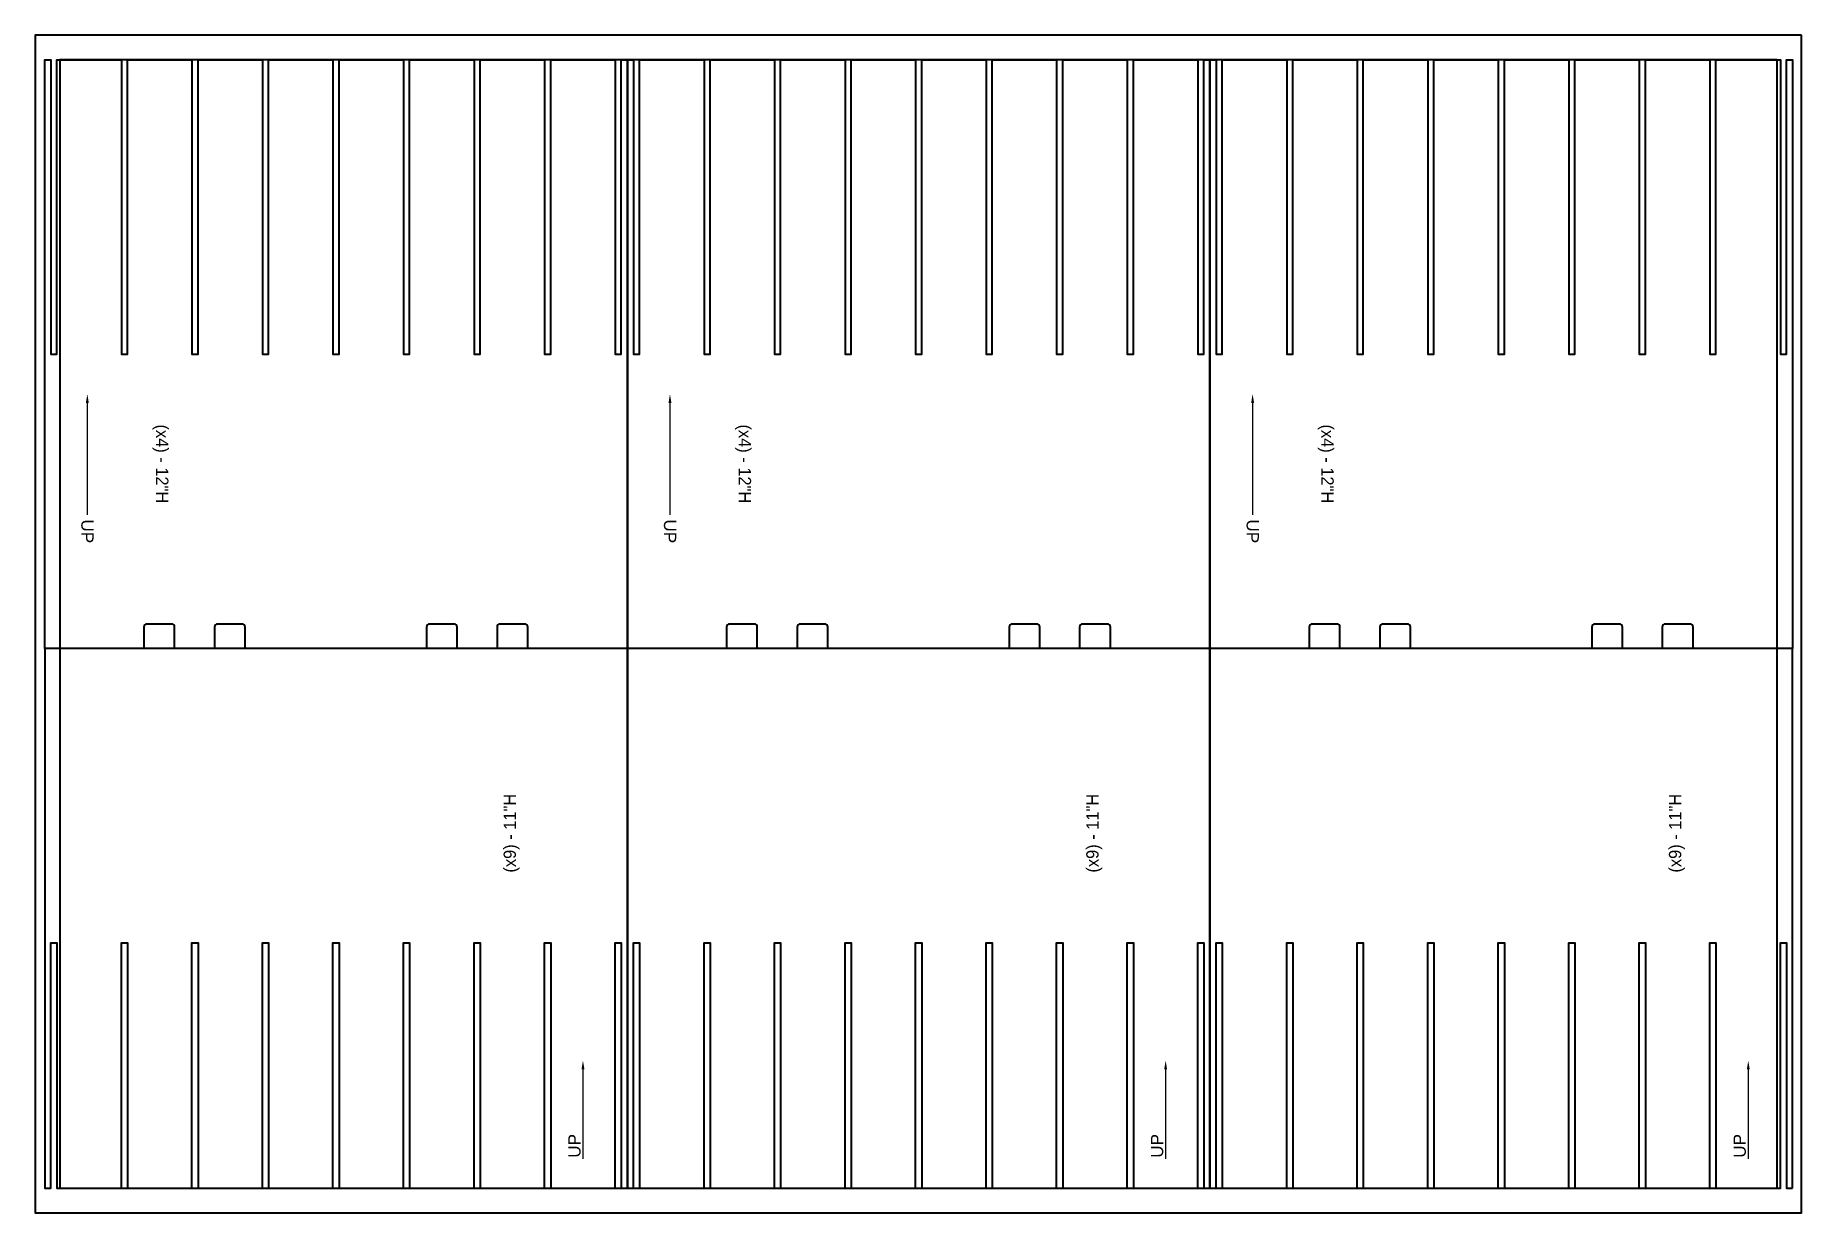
# Model space of a CAD drawing. Header units: millimetres. Extents: x -4815 to 20749, y -4662 to 5111.
# Drawn here: x 3340.92 to 3376.92, y 797.04 to 821.04 of the extents above; entities that cross this region are included whole.
import ezdxf
from ezdxf import colors
from ezdxf.entities.mleader import LeaderData, LeaderLine
from ezdxf.math import Vec2, Vec3

# ---------------------------------------------------------------- set-up
doc = ezdxf.new("R2010")
doc.units = ezdxf.units.MM
doc.header["$LTSCALE"] = 10
doc.header["$MEASUREMENT"] = 0
doc.layers.add('A-ANNO-LEGN', color=4, linetype='Continuous')
doc.layers.add('A-TTBL-___3', color=3, linetype='Continuous')

msp = doc.modelspace()

# ---------------------------------------------------------------- texts
at = {"layer": 'Defpoints', "lineweight": 40, "transparency": 33554687, "char_height": 0.25, "attachment_point": 1}
for s, width, insert, rotation in [('(x4) - 12"H', 3.6283, (3343.636, 813.109), 270), ('(x4) - 12"H', 3.6283, (3355.511, 813.109), 270), ('(x4) - 12"H', 3.6283, (3367.386, 813.109), 270), ('(x9) - 11"H', 1.69873, (3350.468, 803.975), 90), ('(x9) - 11"H', 1.69873, (3362.343, 803.975), 90), ('(x9) - 11"H', 1.69873, (3374.218, 803.975), 90)]:
    msp.add_mtext_dynamic_manual_height_columns(s, width=width, gutter_width=1.25, heights=[0], dxfattribs=dict(at, insert=insert, rotation=rotation))

# ---------------------------------------------------------------- linework, layer by layer
at = {"layer": 'A-TTBL-___3', "lineweight": 40, "transparency": 33554687}
for points in [[(3344.575, 808.98), (3344.575, 808.542), (3343.763, 808.542), (3343.763, 808.98, 0.414214), (3343.701, 809.042), (3343.2, 809.042, 0.414214), (3343.137, 808.98), (3343.137, 808.542), (3341.114, 808.542), (3341.114, 820.542), (3341.239, 820.542), (3341.239, 814.542), (3341.364, 814.542), (3341.364, 820.542), (3342.677, 820.542), (3342.677, 814.542), (3342.802, 814.542), (3342.802, 820.542), (3344.114, 820.542), (3344.114, 814.542), (3344.239, 814.542), (3344.239, 820.542), (3345.552, 820.542), (3345.552, 814.542), (3345.677, 814.542), (3345.677, 820.542), (3346.989, 820.542), (3346.989, 814.542), (3347.114, 814.542), (3347.114, 820.542), (3348.427, 820.542), (3348.427, 814.542), (3348.552, 814.542), (3348.552, 820.542), (3349.864, 820.542), (3349.864, 814.542), (3349.989, 814.542), (3349.989, 820.542), (3351.302, 820.542), (3351.302, 814.542), (3351.427, 814.542), (3351.427, 820.542), (3352.739, 820.542), (3352.739, 814.542), (3352.864, 814.542), (3352.864, 820.542), (3352.989, 820.542), (3352.989, 808.542), (3350.959, 808.542), (3350.959, 808.98, 0.414214), (3350.897, 809.042), (3350.396, 809.042, 0.414214), (3350.333, 808.98), (3350.333, 808.542), (3349.522, 808.542), (3349.522, 808.98, 0.414214), (3349.459, 809.042), (3348.958, 809.042, 0.414214), (3348.896, 808.98), (3348.896, 808.542), (3345.201, 808.542), (3345.201, 808.98, 0.414214), (3345.138, 809.042), (3344.637, 809.042, 0.414214)], [(3356.45, 808.98), (3356.45, 808.542), (3355.638, 808.542), (3355.638, 808.98, 0.414214), (3355.576, 809.042), (3355.075, 809.042, 0.414214), (3355.012, 808.98), (3355.012, 808.542), (3352.989, 808.542), (3352.989, 820.542), (3353.114, 820.542), (3353.114, 814.542), (3353.239, 814.542), (3353.239, 820.542), (3354.552, 820.542), (3354.552, 814.542), (3354.677, 814.542), (3354.677, 820.542), (3355.989, 820.542), (3355.989, 814.542), (3356.114, 814.542), (3356.114, 820.542), (3357.427, 820.542), (3357.427, 814.542), (3357.552, 814.542), (3357.552, 820.542), (3358.864, 820.542), (3358.864, 814.542), (3358.989, 814.542), (3358.989, 820.542), (3360.302, 820.542), (3360.302, 814.542), (3360.427, 814.542), (3360.427, 820.542), (3361.739, 820.542), (3361.739, 814.542), (3361.864, 814.542), (3361.864, 820.542), (3363.177, 820.542), (3363.177, 814.542), (3363.302, 814.542), (3363.302, 820.542), (3364.614, 820.542), (3364.614, 814.542), (3364.739, 814.542), (3364.739, 820.542), (3364.864, 820.542), (3364.864, 808.542), (3362.834, 808.542), (3362.834, 808.98, 0.414214), (3362.772, 809.042), (3362.271, 809.042, 0.414214), (3362.208, 808.98), (3362.208, 808.542), (3361.397, 808.542), (3361.397, 808.98, 0.414214), (3361.334, 809.042), (3360.833, 809.042, 0.414214), (3360.771, 808.98), (3360.771, 808.542), (3357.076, 808.542), (3357.076, 808.98, 0.414214), (3357.013, 809.042), (3356.512, 809.042, 0.414214)], [(3368.325, 808.98), (3368.325, 808.542), (3367.513, 808.542), (3367.513, 808.98, 0.414214), (3367.451, 809.042), (3366.95, 809.042, 0.414214), (3366.887, 808.98), (3366.887, 808.542), (3364.864, 808.542), (3364.864, 820.542), (3364.989, 820.542), (3364.989, 814.542), (3365.114, 814.542), (3365.114, 820.542), (3366.427, 820.542), (3366.427, 814.542), (3366.552, 814.542), (3366.552, 820.542), (3367.864, 820.542), (3367.864, 814.542), (3367.989, 814.542), (3367.989, 820.542), (3369.302, 820.542), (3369.302, 814.542), (3369.427, 814.542), (3369.427, 820.542), (3370.739, 820.542), (3370.739, 814.542), (3370.864, 814.542), (3370.864, 820.542), (3372.177, 820.542), (3372.177, 814.542), (3372.302, 814.542), (3372.302, 820.542), (3373.614, 820.542), (3373.614, 814.542), (3373.739, 814.542), (3373.739, 820.542), (3375.052, 820.542), (3375.052, 814.542), (3375.177, 814.542), (3375.177, 820.542), (3376.489, 820.542), (3376.489, 814.542), (3376.614, 814.542), (3376.614, 820.542), (3376.739, 820.542), (3376.739, 808.542), (3374.709, 808.542), (3374.709, 808.98, 0.414214), (3374.647, 809.042), (3374.146, 809.042, 0.414214), (3374.083, 808.98), (3374.083, 808.542), (3373.272, 808.542), (3373.272, 808.98, 0.414214), (3373.209, 809.042), (3372.708, 809.042, 0.414214), (3372.646, 808.98), (3372.646, 808.542), (3368.951, 808.542), (3368.951, 808.98, 0.414214), (3368.888, 809.042), (3368.387, 809.042, 0.414214)]]:
    msp.add_lwpolyline(points, format="xyb", close=True, dxfattribs=at)
for points in [[(3352.989, 797.542), (3352.989, 808.542), (3341.114, 808.542), (3341.114, 797.542), (3341.239, 797.542), (3341.239, 802.542), (3341.364, 802.542), (3341.364, 797.542), (3342.677, 797.542), (3342.677, 802.542), (3342.802, 802.542), (3342.802, 797.542), (3344.114, 797.542), (3344.114, 802.542), (3344.239, 802.542), (3344.239, 797.542), (3345.552, 797.542), (3345.552, 802.542), (3345.677, 802.542), (3345.677, 797.542), (3346.989, 797.542), (3346.989, 802.542), (3347.114, 802.542), (3347.114, 797.542), (3348.427, 797.542), (3348.427, 802.542), (3348.552, 802.542), (3348.552, 797.542), (3349.864, 797.542), (3349.864, 802.542), (3349.989, 802.542), (3349.989, 797.542), (3351.302, 797.542), (3351.302, 802.542), (3351.427, 802.542), (3351.427, 797.542), (3352.739, 797.542), (3352.739, 802.542), (3352.864, 802.542), (3352.864, 797.542)], [(3364.864, 797.542), (3364.864, 808.542), (3352.989, 808.542), (3352.989, 797.542), (3353.114, 797.542), (3353.114, 802.542), (3353.239, 802.542), (3353.239, 797.542), (3354.552, 797.542), (3354.552, 802.542), (3354.677, 802.542), (3354.677, 797.542), (3355.989, 797.542), (3355.989, 802.542), (3356.114, 802.542), (3356.114, 797.542), (3357.427, 797.542), (3357.427, 802.542), (3357.552, 802.542), (3357.552, 797.542), (3358.864, 797.542), (3358.864, 802.542), (3358.989, 802.542), (3358.989, 797.542), (3360.302, 797.542), (3360.302, 802.542), (3360.427, 802.542), (3360.427, 797.542), (3361.739, 797.542), (3361.739, 802.542), (3361.864, 802.542), (3361.864, 797.542), (3363.177, 797.542), (3363.177, 802.542), (3363.302, 802.542), (3363.302, 797.542), (3364.614, 797.542), (3364.614, 802.542), (3364.739, 802.542), (3364.739, 797.542)], [(3376.739, 797.542), (3376.739, 808.542), (3364.864, 808.542), (3364.864, 797.542), (3364.989, 797.542), (3364.989, 802.542), (3365.114, 802.542), (3365.114, 797.542), (3366.427, 797.542), (3366.427, 802.542), (3366.552, 802.542), (3366.552, 797.542), (3367.864, 797.542), (3367.864, 802.542), (3367.989, 802.542), (3367.989, 797.542), (3369.302, 797.542), (3369.302, 802.542), (3369.427, 802.542), (3369.427, 797.542), (3370.739, 797.542), (3370.739, 802.542), (3370.864, 802.542), (3370.864, 797.542), (3372.177, 797.542), (3372.177, 802.542), (3372.302, 802.542), (3372.302, 797.542), (3373.614, 797.542), (3373.614, 802.542), (3373.739, 802.542), (3373.739, 797.542), (3375.052, 797.542), (3375.052, 802.542), (3375.177, 802.542), (3375.177, 797.542), (3376.489, 797.542), (3376.489, 802.542), (3376.614, 802.542), (3376.614, 797.542)]]:
    msp.add_lwpolyline(points, close=True, dxfattribs=at)
at = {"layer": 'Defpoints', "lineweight": 40, "transparency": 33554687}
for points in [[(3376.923, 821.042), (3340.923, 821.042), (3340.923, 797.042), (3376.923, 797.042)], [(3376.423, 820.542), (3341.423, 820.542), (3341.423, 797.542), (3376.423, 797.542)]]:
    msp.add_lwpolyline(points, close=True, dxfattribs=at)

msp.set_redraw_order([(e.dxf.handle, doc.entitydb.next_handle()) for e in msp.query("TEXT MTEXT ATTDEF DIMENSION ARC_DIMENSION")])  # texts and dimensions are drawn at this point

# ---------------------------------------------------------------- leaders
at = {"layer": 'A-ANNO-LEGN', "lineweight": 40, "transparency": 33554687}
ml = msp.add_multileader_mtext('Standard', dxfattribs=at)
ml.set_content('{\\fArial|b0|i0|c0|p0;UP}', color=256)
ml.set_leader_properties()
ml.build(insert=Vec2(0, 0))
ml.multileader.update_dxf_attribs({"text_right_attachment_type": 6, "dogleg_length": 0.36, "arrow_head_size": 0.18})
ctx = ml.context
ctx.base_point, ctx.char_height, ctx.arrow_head_size, ctx.landing_gap_size, ctx.plane_origin, ctx.plane_x_axis, ctx.plane_y_axis = Vec3(3341.983, 811.264), 0.25, 0.18, 0.09, Vec3(3341.983, 813.73), Vec3(0, -1), Vec3(1, 0)
ctx.right_attachment = 6
notes = []
notes.append((ctx, [(0, (1, 1, 0), (3341.983, 811.624), (0, -1), 0.36, [(0, [(3341.983, 813.73)], 0, [])])]))
ctx.mtext.insert, ctx.mtext.text_direction, ctx.mtext.rotation, ctx.mtext.width, ctx.mtext.flow_direction = Vec3(3342.11, 811.174), Vec3(0, -1), 4.712389, 0.84946, 5
ml = msp.add_multileader_mtext('Standard', dxfattribs=at)
ml.set_content('{\\fArial|b0|i0|c0|p0;UP}', color=256)
ml.set_leader_properties()
ml.build(insert=Vec2(0, 0))
ml.multileader.update_dxf_attribs({"text_right_attachment_type": 6, "dogleg_length": 0.36, "arrow_head_size": 0.18})
ctx = ml.context
ctx.base_point, ctx.char_height, ctx.arrow_head_size, ctx.landing_gap_size, ctx.plane_origin, ctx.plane_x_axis, ctx.plane_y_axis = Vec3(3353.858, 811.264), 0.25, 0.18, 0.09, Vec3(3353.858, 813.73), Vec3(0, -1), Vec3(1, 0)
ctx.right_attachment = 6
notes.append((ctx, [(0, (1, 1, 0), (3353.858, 811.624), (0, -1), 0.36, [(0, [(3353.858, 813.73)], 0, [])])]))
ctx.mtext.insert, ctx.mtext.text_direction, ctx.mtext.rotation, ctx.mtext.width, ctx.mtext.flow_direction = Vec3(3353.985, 811.174), Vec3(0, -1), 4.712389, 0.84946, 5
ml = msp.add_multileader_mtext('Standard', dxfattribs=at)
ml.set_content('{\\fArial|b0|i0|c0|p0;UP}', color=256)
ml.set_leader_properties()
ml.build(insert=Vec2(0, 0))
ml.multileader.update_dxf_attribs({"text_right_attachment_type": 6, "dogleg_length": 0.36, "arrow_head_size": 0.18})
ctx = ml.context
ctx.base_point, ctx.char_height, ctx.arrow_head_size, ctx.landing_gap_size, ctx.plane_origin, ctx.plane_x_axis, ctx.plane_y_axis = Vec3(3365.733, 811.264), 0.25, 0.18, 0.09, Vec3(3365.733, 813.73), Vec3(0, -1), Vec3(1, 0)
ctx.right_attachment = 6
notes.append((ctx, [(0, (1, 1, 0), (3365.733, 811.624), (0, -1), 0.36, [(0, [(3365.733, 813.73)], 0, [])])]))
ctx.mtext.insert, ctx.mtext.text_direction, ctx.mtext.rotation, ctx.mtext.width, ctx.mtext.flow_direction = Vec3(3365.86, 811.174), Vec3(0, -1), 4.712389, 0.84946, 5
ml = msp.add_multileader_mtext('Standard', dxfattribs=at)
ml.set_content('{\\fArial|b0|i0|c0|p0;UP}', color=256)
ml.set_leader_properties()
ml.build(insert=Vec2(0, 0))
ml.multileader.update_dxf_attribs({"has_dogleg": 0, "text_right_attachment_type": 6, "dogleg_length": 0.36, "arrow_head_size": 0.18})
ctx = ml.context
ctx.base_point, ctx.char_height, ctx.arrow_head_size, ctx.landing_gap_size, ctx.plane_origin, ctx.plane_x_axis, ctx.plane_y_axis = Vec3(3351.911, 798.071), 0.25, 0.18, 0.09, Vec3(3352.085, 802.389), Vec3(0, 1), Vec3(-1, 0)
ctx.right_attachment = 6
notes.append((ctx, [(0, (1, 1, 0), (3352.085, 799.054), (0, -1), 0.36, [(0, [(3352.085, 800.144)], 0, [])])]))
ctx.mtext.insert, ctx.mtext.text_direction, ctx.mtext.rotation, ctx.mtext.flow_direction = Vec3(3351.785, 798.161), Vec3(0, 1), 1.570796, 5
ml = msp.add_multileader_mtext('Standard', dxfattribs=at)
ml.set_content('{\\fArial|b0|i0|c0|p0;UP}', color=256)
ml.set_leader_properties()
ml.build(insert=Vec2(0, 0))
ml.multileader.update_dxf_attribs({"has_dogleg": 0, "text_right_attachment_type": 6, "dogleg_length": 0.36, "arrow_head_size": 0.18})
ctx = ml.context
ctx.base_point, ctx.char_height, ctx.arrow_head_size, ctx.landing_gap_size, ctx.plane_origin, ctx.plane_x_axis, ctx.plane_y_axis = Vec3(3363.786, 798.071), 0.25, 0.18, 0.09, Vec3(3363.96, 802.389), Vec3(0, 1), Vec3(-1, 0)
ctx.right_attachment = 6
notes.append((ctx, [(0, (1, 1, 0), (3363.96, 799.054), (0, -1), 0.36, [(0, [(3363.96, 800.144)], 0, [])])]))
ctx.mtext.insert, ctx.mtext.text_direction, ctx.mtext.rotation, ctx.mtext.flow_direction = Vec3(3363.66, 798.161), Vec3(0, 1), 1.570796, 5
ml = msp.add_multileader_mtext('Standard', dxfattribs=at)
ml.set_content('{\\fArial|b0|i0|c0|p0;UP}', color=256)
ml.set_leader_properties()
ml.build(insert=Vec2(0, 0))
ml.multileader.update_dxf_attribs({"has_dogleg": 0, "text_right_attachment_type": 6, "dogleg_length": 0.36, "arrow_head_size": 0.18})
ctx = ml.context
ctx.base_point, ctx.char_height, ctx.arrow_head_size, ctx.landing_gap_size, ctx.plane_origin, ctx.plane_x_axis, ctx.plane_y_axis = Vec3(3375.661, 798.071), 0.25, 0.18, 0.09, Vec3(3375.835, 802.389), Vec3(0, 1), Vec3(-1, 0)
ctx.right_attachment = 6
notes.append((ctx, [(0, (1, 1, 0), (3375.835, 799.054), (0, -1), 0.36, [(0, [(3375.835, 800.144)], 0, [])])]))
ctx.mtext.insert, ctx.mtext.text_direction, ctx.mtext.rotation, ctx.mtext.flow_direction = Vec3(3375.535, 798.161), Vec3(0, 1), 1.570796, 5
for ctx, leaders in notes:
    for number, flags, end, landing, length, lines in leaders:
        leader = LeaderData()
        leader.index, (leader.has_last_leader_line, leader.has_dogleg_vector, leader.attachment_direction) = number, flags
        leader.last_leader_point, leader.dogleg_vector, leader.dogleg_length = Vec3(end), Vec3(landing), length
        for number, points, colour, breaks in lines:
            line = LeaderLine()
            line.index, line.vertices, line.color, line.breaks = number, Vec3.list(points), colors.encode_raw_color(colour), breaks
            leader.lines.append(line)
        ctx.leaders.append(leader)

doc.saveas('drawing.dxf')
